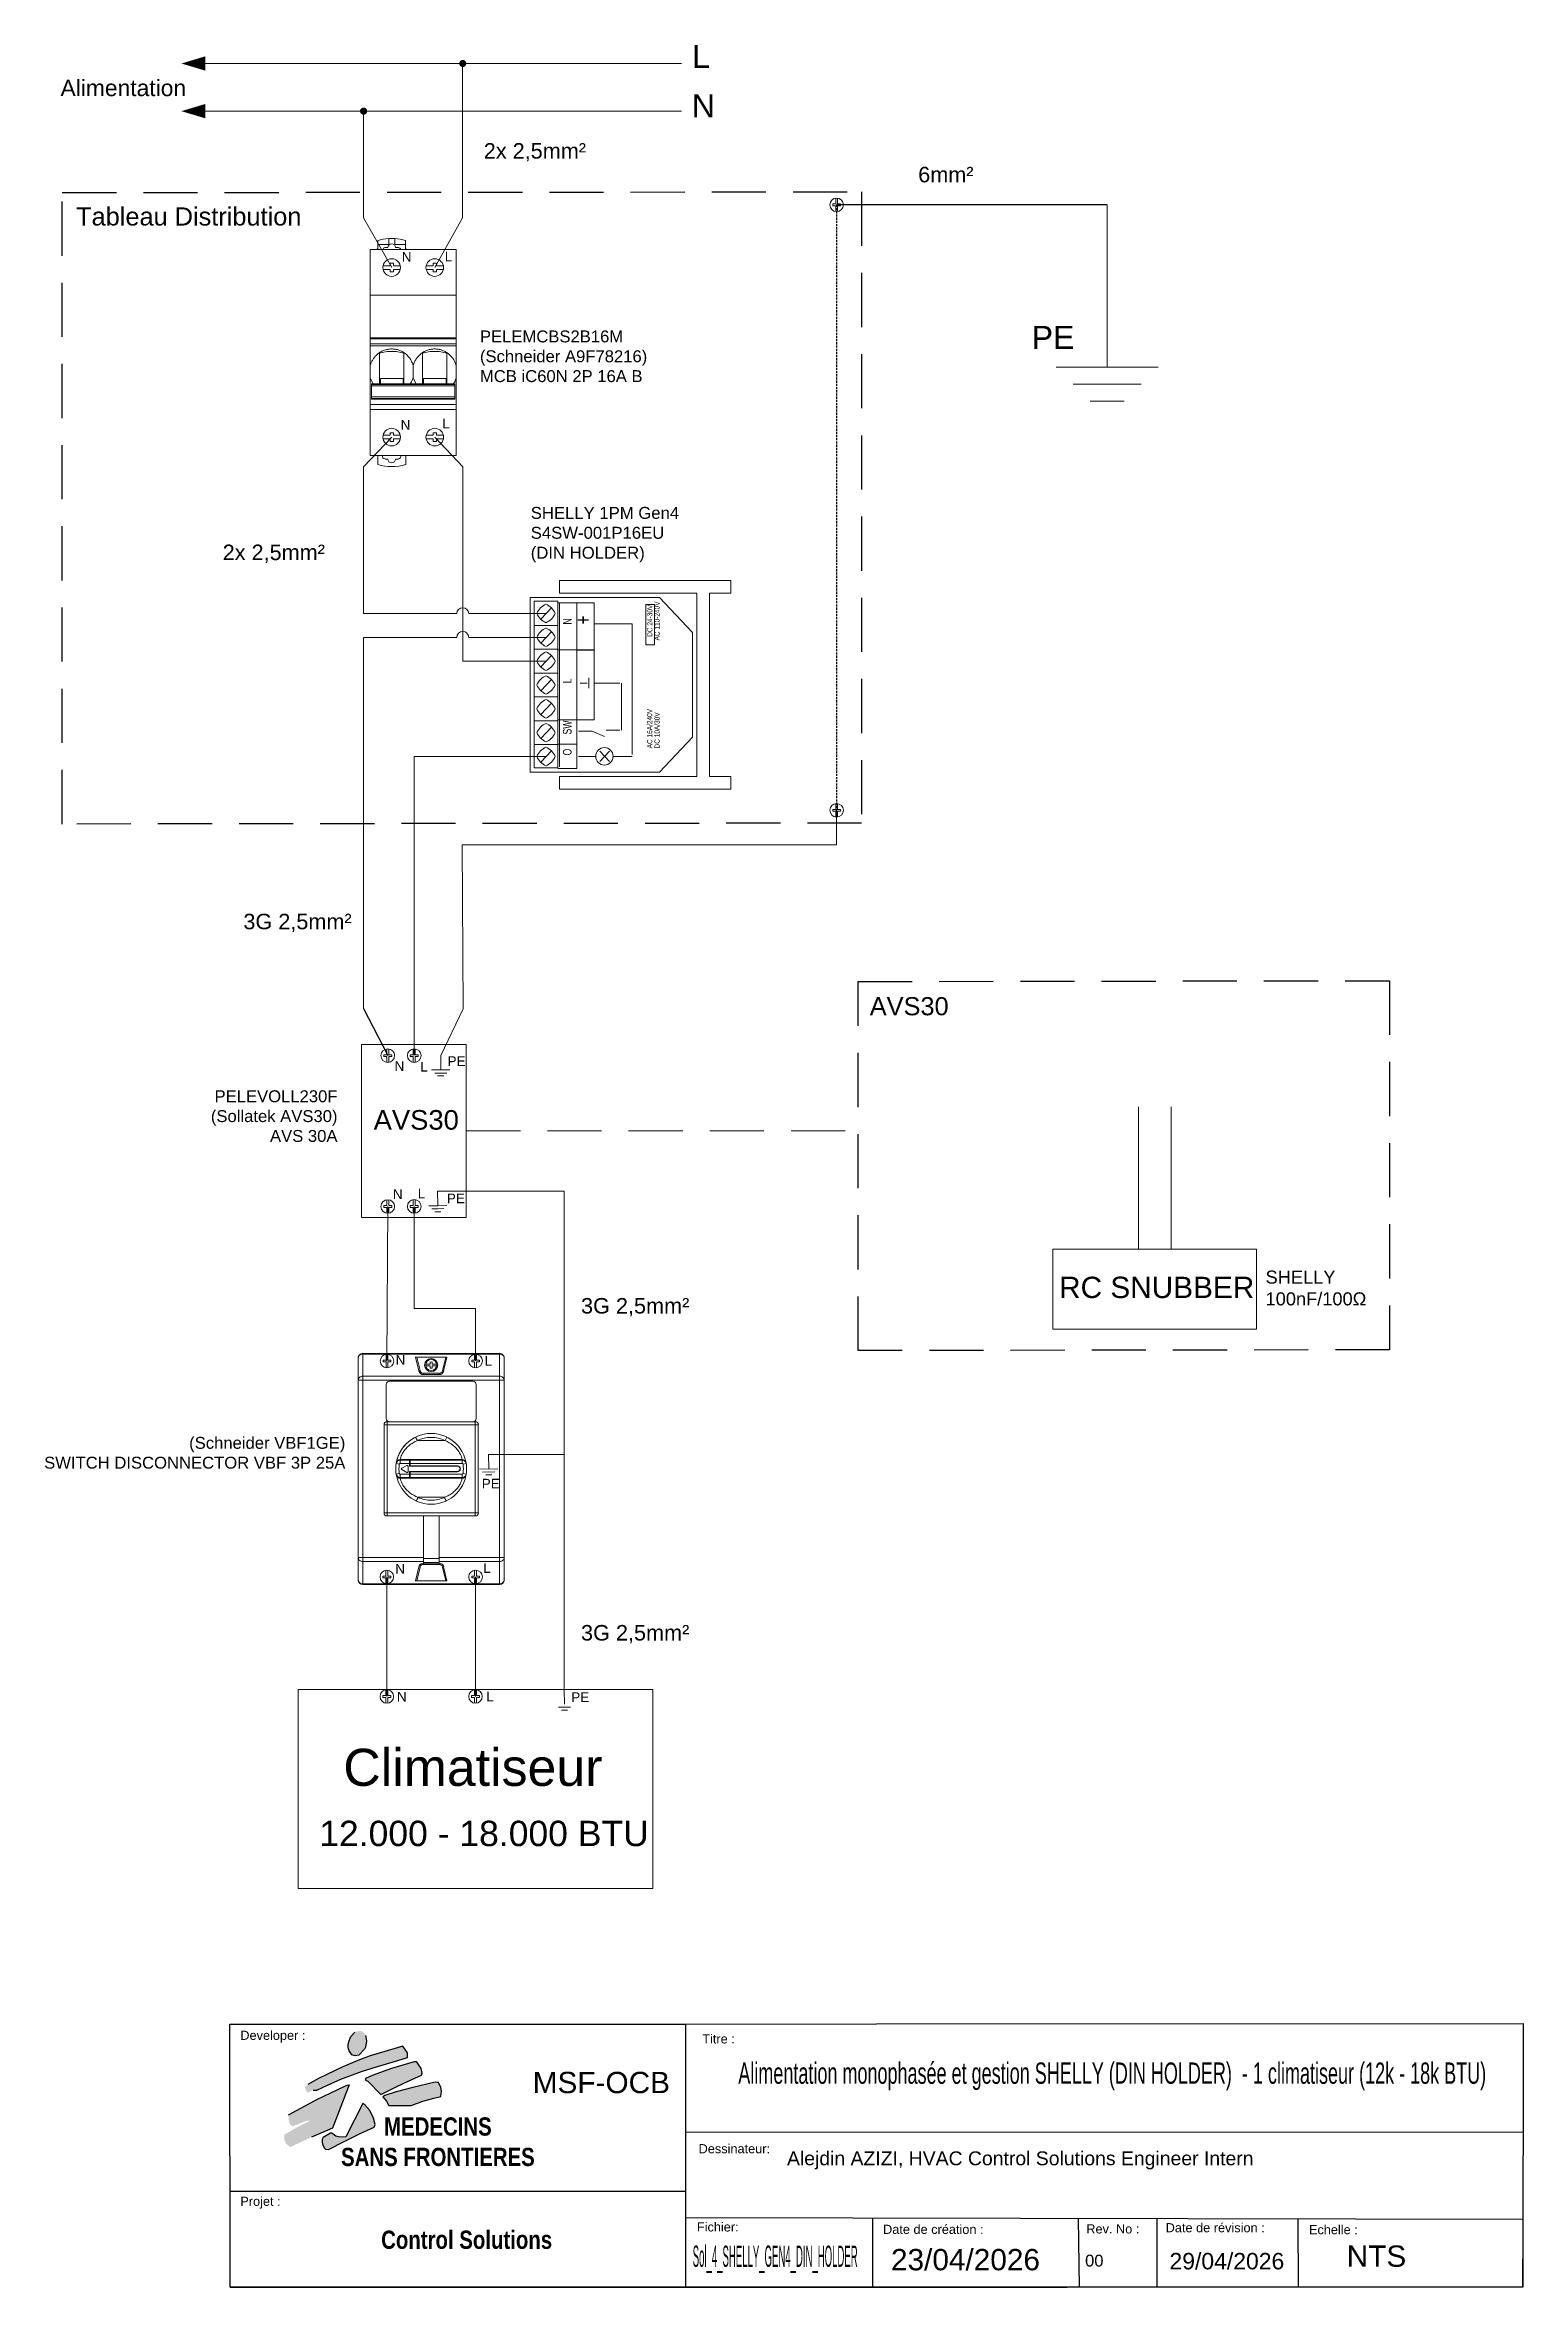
# Model space of a CAD drawing. Header units: millimetres. Extents: x 2540 to 2713, y 1454 to 1717.
import ezdxf
from ezdxf.enums import TextEntityAlignment as Align

# ---------------------------------------------------------------- set-up
doc = ezdxf.new("R2010")
doc.units = ezdxf.units.MM
doc.linetypes.add('DASHED2', pattern=[0.375, 0.25, -0.125])
doc.linetypes.add('HIDDEN', pattern=[9.525, 6.35, -3.175])
for name, color, linetype, lineweight in [('01_Puissance', 250, 'Continuous', 20), ('03_Symbole', 250, 'Continuous', 15), ('_PROPRIETE_INTELLECTUELLE_AZIZI', 7, 'Continuous', 5), ('Layer1', 253, 'DASHED2', 18), ('trait fin', 253, 'HIDDEN', 18)]:
    doc.layers.add(name, color=color, linetype=linetype, lineweight=lineweight)
doc.layers.add('04_Texte', color=7, linetype='Continuous')
doc.styles.get("Standard").update_dxf_attribs({"font": 'arial.ttf'})
doc.styles.add('TITLE', font='arial.ttf', dxfattribs={"width": 0.8})

msp = doc.modelspace()

# ---------------------------------------------------------------- texts
at = {"layer": '03_Symbole', "color": 0, "width": 0.72}
for s, height, p in [('N', 1.01, (2601.3, 1648.76)), ('+', 1.82, (2603.53, 1648.76)), ('DC 24-30V', 0.607, (2610.78, 1647.32)), ('AC 110-240V', 0.6074, (2611.63, 1646.89)), ('L', 1.01, (2601.29, 1641.87)), ('SW', 1.012, (2601.3, 1635.86)), ('AC 16A/240V', 0.6074, (2610.76, 1634.24)), ('DC 10A/30V', 0.607, (2611.63, 1634.22)), ('O', 1.01, (2601.3, 1633.4))]:
    msp.add_text(s, height=height, rotation=90, dxfattribs=at).set_placement(p)
at = {"layer": '04_Texte', "attachment_point": 1}
for s, width, gutter_width, heights, insert, char_height in [('L', 10.8148, 13.52, [0], (2615.44, 1716.77), 2.7), ('Alimentation', 5.612, 9.58, [0], (2541.35, 1712.67), 1.9165), ('N', 10.8148, 13.52, [0], (2615.41, 1710.98), 2.7), ('N', 1.1335, 5.67, [0], (2581.38, 1692.45), 1.13), ('L', 1.1335, 5.67, [0], (2586.42, 1692.49), 1.13), ('PE', 10.8148, 13.52, [0], (2655.26, 1683.8), 2.704), ('PELEMCBS2B16M\\P(Schneider A9F78216)\\PMCB iC60N 2P 16A B', 34.2632, 6.98, [8.56], (2590.55, 1683.26), 1.3965), ('N', 1.1335, 5.67, [0], (2581.25, 1672.74), 1.13), ('L', 1.1335, 5.67, [0], (2586.13, 1672.9), 1.13), ('SHELLY 1PM Gen4 S4SW-001P16EU\\P(DIN HOLDER)', 17.494, 7.01, [0], (2596.51, 1662.56), 1.4011), ('N', 1.1335, 5.67, [0], (2580.54, 1597.53), 1.13), ('L', 1.1335, 5.67, [0], (2583.56, 1597.45), 1.13), ('PE', 1.1335, 5.67, [0], (2586.75, 1598.11), 1.133), ('\\pxqr;PELEVOLL230F\\P(Sollatek AVS30)\\PAVS 30A', 17.33, 6.98, [0], (2556.51, 1594.12), 1.3965), ('AVS30', 10.8576, 11.5, [0], (2578.08, 1591.8), 2.299), ('N', 1.1335, 5.67, [0], (2580.34, 1582.49), 1.13), ('L', 1.1335, 5.67, [0], (2583.26, 1582.58), 1.13), ('PE', 1.1335, 5.67, [0], (2586.67, 1582.01), 1.133), ('RC SNUBBER', 28.0861, 12.5, [0], (2658.49, 1572.25), 2.5), ('SHELLY\\P100nF/100Ω', 13.9132, 7.65, [0], (2682.71, 1572.97), 1.53), ('N', 1.1335, 5.67, [0], (2580.66, 1563.05), 1.13), ('L', 1.1335, 5.67, [0], (2591.11, 1562.95), 1.13), ('\\pxqr;(Schneider VBF1GE)\\PSWITCH DISCONNECTOR VBF 3P 25A', 36.1815, 6.98, [8.61], (2538.58, 1553.46), 1.3965), ('PE', 1.1335, 5.67, [0], (2590.76, 1548.54), 1.133), ('N', 1.1335, 5.67, [0], (2580.62, 1538.54), 1.13), ('L', 1.1335, 5.67, [0], (2590.95, 1538.64), 1.13), ('N', 1.1335, 5.67, [0], (2580.81, 1523.54), 1.13), ('L', 1.1335, 5.67, [0], (2591.3, 1523.57), 1.13), ('PE', 1.1335, 5.67, [0], (2601.26, 1523.49), 1.133), ('Climatiseur', 38.2093, 21.76, [0], (2574.52, 1516.87), 4.3515), ('12.000 - 18.000 BTU', 40.4111, 14.91, [0], (2571.7, 1508.43), 2.9811)]:
    msp.add_mtext_dynamic_manual_height_columns(s, width=width, gutter_width=gutter_width, heights=heights, dxfattribs=dict(at, insert=insert, char_height=char_height))
at = {"layer": '04_Texte', "lineweight": -3, "attachment_point": 1}
for s, width, gutter_width, insert, char_height in [('2x 2,5mm²', 14.5847, 9.09, (2591, 1705.24), 1.818), ('6mm²', 14.5847, 9.09, (2641.96, 1702.46), 1.818), ('Tableau Distribution', 26.434, 10.64, (2543.18, 1697.7), 2.1272), ('2x 2,5mm²', 14.5847, 9.09, (2560.37, 1658.14), 1.818), ('3G 2,5mm²', 15.3962, 9.09, (2562.8, 1614.83), 1.818), ('AVS30', 26.434, 10.64, (2636.28, 1605.05), 2.127), ('3G 2,5mm²', 14.5847, 9.09, (2602.41, 1569.75), 1.818), ('3G 2,5mm²', 14.5847, 9.09, (2602.41, 1531.39), 1.818)]:
    msp.add_mtext_dynamic_manual_height_columns(s, width=width, gutter_width=gutter_width, heights=[0], dxfattribs=dict(at, insert=insert, char_height=char_height))

# ---------------------------------------------------------------- blocks, each defined once
blk = doc.blocks.new('CARTOUCHE_AZIZI')
at = {"layer": '04_Texte', "linetype": 'Continuous'}
h = blk.add_hatch(color=256, dxfattribs=at)
h.paths.add_polyline_path([(-135.64, 28.9), (-135.78, 29.52), (-135.86, 29.69), (-136.11, 29.98), (-136.37, 30.06), (-136.77, 29.99), (-137.01, 29.9), (-137.47, 29.42), (-137.58, 29.21), (-137.68, 28.9), (-137.81, 28.51), (-137.79, 28.09), (-137.69, 27.72), (-137.36, 27.24), (-136.97, 27.13), (-136.55, 27.23), (-135.88, 27.93), (-135.75, 28.16)])
h.paths.add_polyline_path([(-135.2, 27.13), (-136.46, 26.65), (-138.43, 25.85), (-141.29, 24.49), (-142.52, 23.77), (-142.89, 23.46), (-142.59, 22.8), (-141.91, 23.13), (-141.46, 23.12), (-140.22, 23.71), (-138.66, 24.4), (-136.22, 25.3), (-134.37, 25.88), (-131.99, 26.58), (-130.84, 26.93), (-130.82, 27.49), (-131.4, 28.26)])
h.paths.add_polyline_path([(-137.67, 23.73), (-137.91, 23.69), (-138.2, 23.58), (-141.48, 22), (-144.78, 20.21), (-144.79, 19.63), (-144.6, 19.07), (-144.3, 18.88), (-142.73, 19.5), (-142.31, 19.57), (-142.46, 19.41), (-143.75, 18.78), (-145.3, 17.88), (-145.3, 17.38), (-145.12, 16.89), (-144.62, 16.42), (-142.11, 17.6), (-139.63, 18.65)])
h.paths.add_polyline_path([(-134.76, 18.76), (-134.65, 19.1), (-134.83, 19.83), (-135.26, 20.72), (-135.86, 21.39), (-136.08, 21.55), (-138.07, 17.64), (-138.78, 17.59), (-139.25, 17.72), (-139.7, 18.07), (-139.86, 18.07), (-140.73, 17.57), (-140.83, 17.31), (-140.83, 16.99), (-140.78, 16.7), (-140.63, 16.33), (-140.44, 16.18), (-140.1, 16.15), (-138.28, 17.07), (-136.39, 18.02)])
h.paths.add_polyline_path([(-134.97, 24.83), (-135.76, 24.49), (-135.78, 24.28), (-135.51, 24.16), (-133.95, 22.59), (-132.01, 23.59), (-130.75, 24.18), (-129.2, 24.87), (-129.12, 25.09), (-129.25, 25.66), (-129.7, 26.35), (-129.81, 26.44), (-130.05, 26.45), (-132.72, 25.64)])
h.paths.add_polyline_path([(-132.18, 22.92), (-133.5, 22.49), (-133.73, 22.31), (-133.29, 21.83), (-133.03, 21.31), (-130.39, 21.31), (-129.04, 21.82), (-127.76, 22.18), (-126.94, 22.37), (-126.86, 22.99), (-126.94, 23.41), (-127.22, 24.01), (-127.58, 24.03), (-130.23, 23.44)])
at = {"layer": '04_Texte'}
for p, q in [((-151.65, 30.85), (-98.23, 30.85)), ((-151.65, 11.27), (-98.23, 11.27)), ((-151.65, 0), (-98.23, 0)), ((-98.23, 0), (-53.45, 0))]:
    blk.add_line(p, q, dxfattribs=at)
at = {"layer": '04_Texte', "linetype": 'Continuous'}
for p, q in [((-137.68, 28.9), (-137.58, 29.21)), ((-137.58, 29.21), (-137.47, 29.42)), ((-137.47, 29.42), (-137.01, 29.9)), ((-135.78, 29.52), (-135.64, 28.9)), ((-136.46, 26.65), (-138.43, 25.85)), ((-137.81, 28.51), (-137.68, 28.9)), ((-137.79, 28.09), (-137.81, 28.51)), ((-137.69, 27.72), (-137.79, 28.09)), ((-137.36, 27.24), (-137.69, 27.72)), ((-136.97, 27.13), (-137.36, 27.24)), ((-136.55, 27.23), (-136.97, 27.13)), ((-135.88, 27.93), (-136.55, 27.23)), ((-135.2, 27.13), (-136.46, 26.65)), ((-135.75, 28.16), (-135.88, 27.93)), ((-135.64, 28.9), (-135.75, 28.16)), ((-131.4, 28.26), (-135.2, 27.13)), ((-134.37, 25.88), (-131.99, 26.58)), ((-130.05, 26.45), (-132.72, 25.64)), ((-131.99, 26.58), (-130.84, 26.93)), ((-130.82, 27.49), (-131.4, 28.26)), ((-130.84, 26.93), (-130.82, 27.49)), ((-129.81, 26.44), (-130.05, 26.45)), ((-129.7, 26.35), (-129.81, 26.44)), ((-129.25, 25.66), (-129.7, 26.35)), ((-141.29, 24.49), (-142.52, 23.77)), ((-141.46, 23.12), (-140.22, 23.71)), ((-138.43, 25.85), (-141.29, 24.49)), ((-140.22, 23.71), (-138.66, 24.4)), ((-137.67, 23.73), (-139.63, 18.65)), ((-138.66, 24.4), (-136.22, 25.3)), ((-138.2, 23.58), (-137.91, 23.69)), ((-137.91, 23.69), (-137.67, 23.73)), ((-136.22, 25.3), (-134.37, 25.88)), ((-135.76, 24.49), (-135.78, 24.28)), ((-135.78, 24.28), (-135.51, 24.16)), ((-134.97, 24.83), (-135.76, 24.49)), ((-135.51, 24.16), (-133.95, 22.59)), ((-132.72, 25.64), (-134.97, 24.83)), ((-132.01, 23.59), (-130.75, 24.18)), ((-130.75, 24.18), (-129.2, 24.87)), ((-127.58, 24.03), (-130.23, 23.44)), ((-129.12, 25.09), (-129.25, 25.66)), ((-129.2, 24.87), (-129.12, 25.09)), ((-127.22, 24.01), (-127.58, 24.03)), ((-126.94, 23.41), (-127.22, 24.01)), ((-144.78, 20.21), (-141.48, 22)), ((-141.91, 23.13), (-141.46, 23.12)), ((-141.48, 22), (-138.2, 23.58)), ((-136.08, 21.55), (-138.07, 17.64)), ((-135.86, 21.39), (-136.08, 21.55)), ((-135.26, 20.72), (-135.86, 21.39)), ((-133.95, 22.59), (-132.01, 23.59)), ((-133.5, 22.49), (-133.73, 22.31)), ((-133.73, 22.31), (-133.29, 21.83)), ((-132.18, 22.92), (-133.5, 22.49)), ((-133.29, 21.83), (-133.03, 21.31)), ((-133.03, 21.31), (-130.39, 21.31)), ((-130.23, 23.44), (-132.18, 22.92)), ((-130.39, 21.31), (-129.04, 21.82)), ((-129.04, 21.82), (-127.76, 22.18)), ((-127.76, 22.18), (-126.94, 22.37)), ((-126.86, 22.99), (-126.94, 23.41)), ((-126.94, 22.37), (-126.86, 22.99)), ((-139.63, 18.65), (-142.11, 17.6)), ((-136.39, 18.02), (-134.76, 18.76)), ((-134.83, 19.83), (-135.26, 20.72)), ((-134.65, 19.1), (-134.83, 19.83)), ((-134.76, 18.76), (-134.65, 19.1)), ((-140.73, 17.57), (-140.83, 17.31)), ((-140.83, 17.31), (-140.83, 16.99)), ((-140.83, 16.99), (-140.78, 16.7)), ((-140.78, 16.7), (-140.63, 16.33)), ((-139.86, 18.07), (-140.73, 17.57)), ((-140.63, 16.33), (-140.44, 16.18)), ((-140.44, 16.18), (-140.1, 16.15)), ((-140.1, 16.15), (-138.28, 17.07)), ((-139.7, 18.07), (-139.86, 18.07)), ((-139.25, 17.72), (-139.7, 18.07)), ((-138.78, 17.59), (-139.25, 17.72)), ((-138.07, 17.64), (-138.78, 17.59)), ((-138.28, 17.07), (-136.39, 18.02))]:
    blk.add_line(p, q, dxfattribs=at)
at = {"layer": '04_Texte', "lineweight": -3}
for p, q in [((-98.23, 30.85), (-98.23, 0)), ((-98.23, 18.17), (-0.02, 18.24)), ((-98.23, 8.17), (-0.01, 7.96)), ((-76.3, 8.12), (-76.3, 0)), ((-52.18, 8.07), (-52.06, 0)), ((-42.92, 8.05), (-42.92, 0)), ((-26.4, 8.02), (-26.35, 0))]:
    blk.add_line(p, q, dxfattribs=at)
at = {"layer": '04_Texte'}
blk.add_lwpolyline([(-151.68, 30.85), (0.03, 30.92), (0, 0), (-151.65, 0)], close=True, dxfattribs=at)
at = {"layer": '04_Texte', "style": 'TITLE'}
for s, p in [('Developer :', (-150.45, 29.01)), ('Titre : ', (-96.26, 28.59)), ('Dessinateur: ', (-96.69, 15.71)), ('Projet :', (-150.45, 9.54)), ('Fichier: ', (-96.89, 6.53)), ('Date de création :', (-75.05, 6.25)), ('Rev. No :', (-51.21, 6.3)), ('Date de révision :', (-41.9, 6.44)), ('Echelle : ', (-25.09, 6.21))]:
    blk.add_text(s, height=1.069, dxfattribs=at).set_placement(p)
at = {"layer": '04_Texte', "width": 0.321578}
blk.add_text('Sol_4_SHELLY_GEN4_DIN_HOLDER', height=2.5, dxfattribs=at).set_placement((-97.38, 2.38), (-78.03, 2.38), align=Align.FIT)
at = {"layer": '04_Texte', "lineweight": -3, "attachment_point": 1}
for s, width, gutter_width, insert, char_height in [('MSF-OCB', 13.1966, 12.5, (-116.15, 25.26), 2.5), ('Alejdin AZIZI, HVAC Control Solutions Engineer Intern', 58.1415, 8.14, (-86.32, 15.93), 1.6279), ('NTS', 14.2549, 12.5, (-20.66, 4.89), 2.5)]:
    blk.add_mtext_dynamic_manual_height_columns(s, width=width, gutter_width=gutter_width, heights=[0], dxfattribs=dict(at, insert=insert, char_height=char_height))
at = {"layer": '04_Texte', "char_height": 2.1397, "width": 54.778, "attachment_point": 5, "style": 'TITLE'}
for s, insert in [('{\\fArial|b1|i0|c0|p39;MEDECINS\\PSANS FRONTIERES}', (-127.27, 17.05)), ('{\\fArial|b1|i0|c0|p39;Control Solutions}', (-123.9, 5.55))]:
    blk.add_mtext(s, dxfattribs=dict(at, insert=insert))
at = {"layer": '04_Texte', "insert": (-74.12, 4.48), "char_height": 2.5, "attachment_point": 1}
blk.add_mtext_dynamic_manual_height_columns('23/04/2026', width=5.8436, gutter_width=12.5, heights=[0], dxfattribs=at)
at = {"layer": '04_Texte'}
for tag, p, height in [('REV_NO', (-51.35, 2.42), 1.39), ('DATE_REV', (-41.45, 2.09), 1.93)]:
    blk.add_attdef(tag, p, '', height=height, dxfattribs=at)
at = {"layer": '_PROPRIETE_INTELLECTUELLE_AZIZI', "insert": (-151.68, 30.87), "char_height": 0.0144, "attachment_point": 1}
blk.add_mtext_dynamic_manual_height_columns('ORIG_DWG_AUTH:_AZIZI_Alejdin_2026', width=0.3855, gutter_width=0.0719, heights=[0], dxfattribs=at)

# ---------------------------------------------------------------- linework, layer by layer
at = {"layer": '01_Puissance'}
for p, q in [((2558.33, 1714.58), (2558.33, 1714.58)), ((2558.33, 1714.58), (2614.19, 1714.58)), ((2588.52, 1699.24), (2588.51, 1714.58)), ((2558.33, 1708.99), (2614.19, 1708.99)), ((2576.9, 1708.99), (2576.89, 1699.13)), ((2576.89, 1699.13), (2576.89, 1696.48)), ((2588.52, 1699.24), (2588.52, 1696.48)), ((2664.13, 1698), (2664.13, 1678.97)), ((2576.89, 1696.48), (2580.2, 1690.64)), ((2588.52, 1696.48), (2585.25, 1690.64)), ((2664.13, 1678.97), (2658.13, 1678.97)), ((2658.13, 1678.97), (2670.13, 1678.97)), ((2664.13, 1676.97), (2660.13, 1676.97)), ((2660.13, 1676.97), (2668.13, 1676.97)), ((2664.13, 1674.97), (2662.13, 1674.97)), ((2662.13, 1674.97), (2666.13, 1674.97)), ((2576.89, 1667.26), (2580.2, 1670.75)), ((2588.53, 1667.26), (2585.25, 1670.75)), ((2576.89, 1663.95), (2576.89, 1667.26)), ((2588.53, 1664.06), (2588.53, 1667.26)), ((2576.89, 1663.95), (2576.89, 1650.04)), ((2588.53, 1664.06), (2588.53, 1644.45)), ((2576.89, 1650.04), (2587.83, 1650.04)), ((2589.23, 1650.04), (2598.32, 1650.04)), ((2576.89, 1647.25), (2587.83, 1647.25)), ((2576.89, 1647.25), (2576.89, 1603.72)), ((2589.23, 1647.25), (2598.32, 1647.25)), ((2582.84, 1633.27), (2582.84, 1603.66)), ((2598.32, 1633.27), (2582.84, 1633.27)), ((2632.39, 1626.97), (2632.39, 1622.9)), ((2588.46, 1622.9), (2588.57, 1603.66)), ((2632.39, 1622.9), (2588.46, 1622.9)), ((2582.84, 1598.19), (2582.84, 1603.66)), ((2588.57, 1603.66), (2585.95, 1598.2)), ((2588.94, 1599.5), (2588.94, 1599.39)), ((2585.95, 1598.2), (2585.95, 1596.51)), ((2585.95, 1596.51), (2584.88, 1596.51)), ((2584.88, 1596.51), (2587.02, 1596.51)), ((2585.95, 1596.15), (2585.24, 1596.15)), ((2585.24, 1596.15), (2586.66, 1596.15)), ((2585.95, 1595.8), (2585.59, 1595.8)), ((2585.59, 1595.8), (2586.3, 1595.8)), ((2667.79, 1592.19), (2667.79, 1575.49)), ((2671.62, 1592.19), (2671.62, 1575.49)), ((2585.59, 1582.27), (2585.61, 1580.58)), ((2600.44, 1582.27), (2585.59, 1582.27)), ((2600.44, 1551.4), (2600.44, 1582.27)), ((2579.74, 1580.49), (2579.64, 1562.36)), ((2582.84, 1580.5), (2582.84, 1568.54)), ((2584.55, 1580.57), (2586.68, 1580.6)), ((2585.61, 1580.58), (2584.55, 1580.57)), ((2584.91, 1580.22), (2586.33, 1580.24)), ((2585.62, 1580.23), (2584.91, 1580.22)), ((2585.27, 1579.87), (2585.98, 1579.88)), ((2585.63, 1579.87), (2585.27, 1579.87)), ((2588.94, 1579.19), (2588.94, 1579.19)), ((2582.84, 1568.54), (2590.04, 1568.54)), ((2590.04, 1568.54), (2590.04, 1562.37)), ((2590.51, 1549.69), (2592.65, 1549.73)), ((2591.58, 1549.71), (2590.51, 1549.69)), ((2591.55, 1551.4), (2591.58, 1549.71)), ((2591.55, 1551.4), (2600.44, 1551.4)), ((2600.44, 1523.81), (2600.44, 1551.4)), ((2590.87, 1549.34), (2592.3, 1549.37)), ((2591.59, 1549.35), (2590.87, 1549.34)), ((2591.59, 1549), (2591.24, 1548.99)), ((2591.24, 1548.99), (2591.95, 1549)), ((2579.63, 1537.03), (2579.63, 1523.01)), ((2590.04, 1537.03), (2590.03, 1523.01)), ((2600.44, 1523.81), (2600.47, 1522.11)), ((2599.77, 1521.75), (2601.19, 1521.77)), ((2600.48, 1521.76), (2599.77, 1521.75)), ((2600.13, 1521.4), (2600.84, 1521.41)), ((2600.48, 1521.4), (2600.13, 1521.4))]:
    msp.add_line(p, q, dxfattribs=at)
at = {"layer": '01_Puissance', "lineweight": -3}
for p, q in [((2664.13, 1698), (2632.39, 1698)), ((2576.89, 1603.72), (2579.73, 1598.2))]:
    msp.add_line(p, q, dxfattribs=at)
at = {"layer": '01_Puissance'}
for points in [[(2558.33, 1714.58, 1.68, 0, 0), (2555.53, 1714.58, 0, 0, 0)], [(2558.33, 1708.99, 1.68, 0, 0), (2555.53, 1708.99, 0, 0, 0)]]:
    msp.add_lwpolyline(points, format="xyseb", dxfattribs=at)
at = {"layer": '01_Puissance', "const_width": 0.419}
for points in [[(2588.33, 1714.58, 1), (2588.74, 1714.58, 1)], [(2576.69, 1708.99, 1), (2577.11, 1708.99, 1)]]:
    msp.add_lwpolyline(points, format="xyb", close=True, dxfattribs=at)
at = {"layer": '01_Puissance'}
for centre in [(2588.53, 1650.04), (2588.53, 1647.25)]:
    msp.add_arc(centre, 0.698, 0, 180, dxfattribs=at)
at = {"layer": '03_Symbole', "color": 7, "linetype": 'Continuous'}
for p, q in [((2631.93, 1698.11), (2631.93, 1697.9)), ((2632.28, 1698.11), (2631.93, 1698.11)), ((2631.93, 1697.9), (2632.28, 1697.9)), ((2632.28, 1698.11), (2632.28, 1698.79)), ((2632.28, 1697.9), (2632.28, 1697.21)), ((2632.49, 1698.11), (2632.49, 1698.79)), ((2632.85, 1698.11), (2632.49, 1698.11)), ((2632.49, 1697.9), (2632.49, 1697.21)), ((2632.49, 1697.9), (2632.85, 1697.9)), ((2632.85, 1697.9), (2632.85, 1698.11)), ((2577.68, 1668.61), (2577.68, 1692.77)), ((2587.77, 1692.77), (2577.68, 1692.77)), ((2578.58, 1693.34), (2578.58, 1693.81)), ((2578.58, 1692.93), (2578.58, 1693.34)), ((2579.85, 1693.34), (2578.58, 1693.34)), ((2579.76, 1692.99), (2579.42, 1692.99)), ((2579.85, 1694.04), (2579.85, 1693.34)), ((2580.56, 1693.34), (2580.56, 1694.04)), ((2581.83, 1693.34), (2580.56, 1693.34)), ((2580.99, 1692.99), (2580.64, 1692.99)), ((2581.83, 1693.81), (2581.83, 1693.34)), ((2581.83, 1693.34), (2581.83, 1692.93)), ((2587.77, 1668.61), (2587.77, 1692.77)), ((2580, 1690.85), (2579.2, 1690.85)), ((2580, 1690.43), (2579.2, 1690.43)), ((2580, 1690.85), (2580, 1691.14)), ((2580, 1691.14), (2580.4, 1691.14)), ((2580, 1690.14), (2580, 1690.43)), ((2580.4, 1690.14), (2580, 1690.14)), ((2580.4, 1691.14), (2580.4, 1690.85)), ((2580.4, 1690.85), (2581.21, 1690.85)), ((2580.4, 1690.43), (2580.4, 1690.14)), ((2580.4, 1690.43), (2581.21, 1690.43)), ((2585.05, 1690.85), (2584.24, 1690.85)), ((2585.05, 1690.43), (2584.24, 1690.43)), ((2585.05, 1690.85), (2585.05, 1691.14)), ((2585.05, 1691.14), (2585.45, 1691.14)), ((2585.05, 1690.14), (2585.05, 1690.43)), ((2585.45, 1690.14), (2585.05, 1690.14)), ((2585.45, 1691.14), (2585.45, 1690.85)), ((2585.45, 1690.85), (2586.25, 1690.85)), ((2585.45, 1690.43), (2585.45, 1690.14)), ((2585.45, 1690.43), (2586.25, 1690.43)), ((2587.77, 1687.39), (2577.68, 1687.39)), ((2587.77, 1682.4), (2577.68, 1682.4)), ((2577.68, 1682.29), (2587.77, 1682.29)), ((2577.68, 1681.69), (2587.77, 1681.69)), ((2587.77, 1681.46), (2577.68, 1681.46)), ((2578.78, 1677.01), (2578.78, 1680.59)), ((2581.63, 1677.01), (2581.63, 1680.59)), ((2582.72, 1677.72), (2582.72, 1679.15)), ((2583.82, 1677.01), (2583.82, 1680.59)), ((2586.67, 1677.01), (2586.67, 1680.59)), ((2577.84, 1675.22), (2577.84, 1677.01)), ((2577.84, 1677.01), (2587.61, 1677.01)), ((2587.61, 1676.94), (2577.84, 1676.94)), ((2587.61, 1676.77), (2577.84, 1676.77)), ((2578.88, 1677.01), (2578.88, 1677.64)), ((2578.88, 1677.64), (2581.53, 1677.64)), ((2581.53, 1677.64), (2581.53, 1677.01)), ((2583.92, 1677.64), (2586.57, 1677.64)), ((2583.92, 1677.01), (2583.92, 1677.64)), ((2586.57, 1677.64), (2586.57, 1677.01)), ((2587.61, 1677.01), (2587.61, 1675.22)), ((2577.68, 1674.57), (2587.77, 1674.57)), ((2587.77, 1673.99), (2577.68, 1673.99)), ((2587.61, 1675.46), (2577.84, 1675.46)), ((2577.84, 1675.28), (2587.61, 1675.28)), ((2577.84, 1675.22), (2587.61, 1675.22)), ((2580, 1670.96), (2579.2, 1670.96)), ((2580, 1670.53), (2579.2, 1670.53)), ((2580, 1671.25), (2580.4, 1671.25)), ((2580, 1670.96), (2580, 1671.25)), ((2580, 1670.25), (2580, 1670.53)), ((2580.4, 1671.25), (2580.4, 1670.96)), ((2580.4, 1670.96), (2581.21, 1670.96)), ((2580.4, 1670.53), (2581.21, 1670.53)), ((2580.4, 1670.53), (2580.4, 1670.25)), ((2585.05, 1670.96), (2584.24, 1670.96)), ((2585.05, 1670.53), (2584.24, 1670.53)), ((2585.05, 1671.25), (2585.45, 1671.25)), ((2585.05, 1670.96), (2585.05, 1671.25)), ((2585.05, 1670.25), (2585.05, 1670.53)), ((2585.45, 1671.25), (2585.45, 1670.96)), ((2585.45, 1670.96), (2586.25, 1670.96)), ((2585.45, 1670.53), (2586.25, 1670.53)), ((2585.45, 1670.53), (2585.45, 1670.25)), ((2577.68, 1668.61), (2587.77, 1668.61)), ((2578.56, 1668.61), (2578.56, 1667.52)), ((2579.75, 1668.18), (2579.42, 1668.18)), ((2580.4, 1670.25), (2580, 1670.25)), ((2580.99, 1668.18), (2580.66, 1668.18)), ((2581.84, 1667.52), (2581.84, 1668.61)), ((2585.45, 1670.25), (2585.05, 1670.25)), ((2631.93, 1627.08), (2631.93, 1626.86)), ((2632.28, 1627.08), (2631.93, 1627.08)), ((2631.93, 1626.86), (2632.28, 1626.86)), ((2632.28, 1627.08), (2632.28, 1627.76)), ((2632.28, 1626.86), (2632.28, 1626.18)), ((2632.49, 1627.08), (2632.49, 1627.76)), ((2632.85, 1627.08), (2632.49, 1627.08)), ((2632.49, 1626.86), (2632.49, 1626.18)), ((2632.49, 1626.86), (2632.85, 1626.86)), ((2632.85, 1626.86), (2632.85, 1627.08)), ((2579.28, 1598.3), (2579.28, 1598.08)), ((2579.64, 1598.3), (2579.28, 1598.3)), ((2579.28, 1598.08), (2579.64, 1598.08)), ((2579.64, 1598.3), (2579.64, 1598.98)), ((2579.64, 1598.08), (2579.64, 1597.4)), ((2579.85, 1598.3), (2579.85, 1598.98)), ((2580.2, 1598.3), (2579.85, 1598.3)), ((2579.85, 1598.08), (2579.85, 1597.4)), ((2579.85, 1598.08), (2580.2, 1598.08)), ((2580.2, 1598.08), (2580.2, 1598.3)), ((2582.38, 1598.09), (2582.38, 1598.3)), ((2582.38, 1598.3), (2582.73, 1598.3)), ((2582.73, 1598.09), (2582.38, 1598.09)), ((2582.73, 1598.3), (2582.73, 1598.98)), ((2582.73, 1598.09), (2582.73, 1597.4)), ((2582.95, 1598.3), (2582.95, 1598.98)), ((2582.95, 1598.3), (2583.3, 1598.3)), ((2582.95, 1598.09), (2582.95, 1597.4)), ((2583.3, 1598.09), (2582.95, 1598.09)), ((2583.3, 1598.3), (2583.3, 1598.09)), ((2579.64, 1580.6), (2579.64, 1581.28)), ((2579.85, 1580.6), (2579.85, 1581.28)), ((2582.73, 1580.6), (2582.73, 1581.29)), ((2582.95, 1580.6), (2582.95, 1581.29)), ((2579.28, 1580.6), (2579.28, 1580.38)), ((2579.64, 1580.6), (2579.28, 1580.6)), ((2579.28, 1580.38), (2579.64, 1580.38)), ((2579.64, 1580.38), (2579.64, 1579.7)), ((2580.2, 1580.6), (2579.85, 1580.6)), ((2579.85, 1580.38), (2579.85, 1579.7)), ((2579.85, 1580.38), (2580.2, 1580.38)), ((2580.2, 1580.38), (2580.2, 1580.6)), ((2582.38, 1580.39), (2582.38, 1580.6)), ((2582.38, 1580.6), (2582.73, 1580.6)), ((2582.73, 1580.39), (2582.38, 1580.39)), ((2582.73, 1580.39), (2582.73, 1579.71)), ((2582.95, 1580.6), (2583.3, 1580.6)), ((2582.95, 1580.39), (2582.95, 1579.71)), ((2583.3, 1580.39), (2582.95, 1580.39)), ((2583.3, 1580.6), (2583.3, 1580.39)), ((2579.54, 1562.47), (2579.54, 1563.15)), ((2579.75, 1562.47), (2579.75, 1563.15)), ((2589.93, 1562.47), (2589.93, 1563.16)), ((2590.15, 1562.47), (2590.15, 1563.16)), ((2579.18, 1562.25), (2579.18, 1562.47)), ((2579.18, 1562.47), (2579.54, 1562.47)), ((2579.54, 1562.25), (2579.18, 1562.25)), ((2579.54, 1562.25), (2579.54, 1561.57)), ((2579.75, 1562.47), (2580.1, 1562.47)), ((2579.75, 1562.25), (2579.75, 1561.57)), ((2580.1, 1562.25), (2579.75, 1562.25)), ((2580.1, 1562.47), (2580.1, 1562.25)), ((2589.58, 1562.26), (2589.58, 1562.47)), ((2589.58, 1562.47), (2589.93, 1562.47)), ((2589.93, 1562.26), (2589.58, 1562.26)), ((2589.93, 1562.26), (2589.93, 1561.57)), ((2590.15, 1562.47), (2590.5, 1562.47)), ((2590.15, 1562.26), (2590.15, 1561.57)), ((2590.5, 1562.26), (2590.15, 1562.26)), ((2590.5, 1562.47), (2590.5, 1562.26)), ((2579.17, 1536.93), (2579.17, 1537.14)), ((2579.17, 1537.14), (2579.52, 1537.14)), ((2579.52, 1536.93), (2579.17, 1536.93)), ((2579.52, 1537.14), (2579.52, 1537.82)), ((2579.52, 1536.93), (2579.52, 1536.24)), ((2579.74, 1537.14), (2579.74, 1537.82)), ((2579.74, 1537.14), (2580.09, 1537.14)), ((2579.74, 1536.93), (2579.74, 1536.24)), ((2580.09, 1536.93), (2579.74, 1536.93)), ((2580.09, 1537.14), (2580.09, 1536.93)), ((2589.58, 1536.93), (2589.58, 1537.14)), ((2589.58, 1537.14), (2589.93, 1537.14)), ((2589.93, 1536.93), (2589.58, 1536.93)), ((2589.93, 1537.14), (2589.93, 1537.82)), ((2589.93, 1536.93), (2589.93, 1536.24)), ((2590.15, 1537.14), (2590.15, 1537.82)), ((2590.15, 1537.14), (2590.5, 1537.14)), ((2590.15, 1536.93), (2590.15, 1536.24)), ((2590.5, 1536.93), (2590.15, 1536.93)), ((2590.5, 1537.14), (2590.5, 1536.93)), ((2579.17, 1523.12), (2579.17, 1522.9)), ((2579.52, 1523.12), (2579.17, 1523.12)), ((2579.52, 1523.12), (2579.52, 1523.8)), ((2579.73, 1523.12), (2579.73, 1523.8)), ((2580.09, 1523.12), (2579.73, 1523.12)), ((2580.09, 1522.9), (2580.09, 1523.12)), ((2589.57, 1522.9), (2589.57, 1523.12)), ((2589.57, 1523.12), (2589.93, 1523.12)), ((2589.93, 1523.12), (2589.93, 1523.8)), ((2590.14, 1523.12), (2590.14, 1523.8)), ((2590.14, 1523.12), (2590.49, 1523.12)), ((2590.49, 1523.12), (2590.49, 1522.9)), ((2579.17, 1522.9), (2579.52, 1522.9)), ((2579.52, 1522.9), (2579.52, 1522.22)), ((2579.73, 1522.9), (2579.73, 1522.22)), ((2579.73, 1522.9), (2580.09, 1522.9)), ((2589.93, 1522.9), (2589.57, 1522.9)), ((2589.93, 1522.9), (2589.93, 1522.22)), ((2590.14, 1522.9), (2590.14, 1522.22)), ((2590.49, 1522.9), (2590.14, 1522.9))]:
    msp.add_line(p, q, dxfattribs=at)
at = {"layer": '03_Symbole'}
for p, q in [((2599.89, 1652.43), (2599.89, 1653.93)), ((2599.89, 1653.93), (2615.98, 1653.93)), ((2599.89, 1652.43), (2615.48, 1652.43)), ((2615.98, 1652.43), (2599.89, 1652.43)), ((2615.98, 1652.43), (2599.89, 1652.43)), ((2615.48, 1652.43), (2615.98, 1652.43)), ((2615.98, 1653.93), (2617.48, 1653.93)), ((2615.98, 1652.43), (2615.98, 1631.45)), ((2615.98, 1630.95), (2615.98, 1652.43)), ((2615.98, 1652.43), (2615.98, 1630.95)), ((2617.48, 1653.93), (2618.98, 1653.93)), ((2617.48, 1652.43), (2617.48, 1630.95)), ((2619.98, 1652.43), (2617.48, 1652.43)), ((2618.98, 1653.93), (2619.98, 1653.93)), ((2619.98, 1653.93), (2619.98, 1652.43)), ((2598.32, 1644.45), (2588.53, 1644.45)), ((2615.98, 1631.45), (2615.98, 1631.45)), ((2615.98, 1631.45), (2615.98, 1630.95)), ((2615.98, 1630.95), (2599.89, 1630.95)), ((2599.89, 1629.45), (2599.89, 1630.95)), ((2599.89, 1630.95), (2615.98, 1630.95)), ((2615.98, 1630.95), (2599.89, 1630.95)), ((2617.48, 1629.45), (2599.89, 1629.45)), ((2619.98, 1630.95), (2617.48, 1630.95)), ((2617.48, 1629.45), (2619.98, 1629.45)), ((2619.98, 1629.45), (2619.98, 1630.95))]:
    msp.add_line(p, q, dxfattribs=at)
at = {"layer": '03_Symbole', "color": 0}
for p, q in [((2598.95, 1650.71), (2597.69, 1649.38)), ((2599.68, 1651.32), (2601.91, 1651.32)), ((2599.89, 1651.32), (2599.89, 1632.07)), ((2601.91, 1631.86), (2601.91, 1651.32)), ((2599.68, 1648.66), (2596.92, 1648.66)), ((2598.95, 1647.91), (2597.69, 1646.58)), ((2608.39, 1648.86), (2603.94, 1648.86)), ((2608.39, 1648.86), (2608.39, 1633.5)), ((2599.68, 1645.86), (2596.92, 1645.86)), ((2598.95, 1645.12), (2597.69, 1643.79)), ((2599.68, 1645.79), (2601.91, 1645.79)), ((2599.68, 1643.07), (2596.92, 1643.07)), ((2598.95, 1642.32), (2597.69, 1640.99)), ((2602.32, 1641.9), (2603.13, 1641.9)), ((2603.33, 1641.28), (2603.33, 1642.51)), ((2606.97, 1641.9), (2603.94, 1641.9)), ((2607.17, 1641.9), (2607.17, 1636.37)), ((2599.68, 1640.27), (2596.92, 1640.27)), ((2598.95, 1639.52), (2597.69, 1638.19)), ((2599.68, 1637.48), (2596.92, 1637.48)), ((2598.95, 1636.73), (2597.69, 1635.4)), ((2599.68, 1637.6), (2601.91, 1637.6)), ((2603.73, 1636.25), (2602.11, 1636.25)), ((2605.15, 1635.63), (2603.73, 1636.25)), ((2606.97, 1636.37), (2605.35, 1636.37)), ((2599.68, 1634.68), (2596.92, 1634.68)), ((2598.95, 1633.93), (2597.69, 1632.6)), ((2599.68, 1634.73), (2601.91, 1634.73)), ((2605.76, 1633.91), (2604.6, 1632.69)), ((2605.76, 1632.69), (2604.6, 1633.91)), ((2599.68, 1631.86), (2601.91, 1631.86)), ((2604.14, 1633.3), (2602.11, 1633.3)), ((2608.39, 1633.3), (2606.16, 1633.3))]:
    msp.add_line(p, q, dxfattribs=at)
at = {"layer": '03_Symbole', "color": 7}
for p, q in [((2576.26, 1536.71), (2576.26, 1562.71)), ((2576.82, 1563.26), (2576.82, 1536.16)), ((2576.82, 1563.26), (2592.85, 1563.26)), ((2592.85, 1563.18), (2576.82, 1563.18)), ((2582.99, 1562.83), (2583.37, 1561.2)), ((2582.99, 1562.83), (2586.68, 1562.83)), ((2583.52, 1561.23), (2583.14, 1562.83)), ((2586.53, 1562.83), (2586.15, 1561.23)), ((2586.68, 1562.83), (2586.29, 1561.2)), ((2592.85, 1536.16), (2592.85, 1563.26)), ((2593.41, 1536.71), (2593.41, 1562.71)), ((2593.41, 1560.1), (2576.26, 1560.1)), ((2576.82, 1560.58), (2592.85, 1560.58)), ((2579.93, 1559.98), (2589.74, 1559.98)), ((2583.37, 1561.2), (2583.52, 1561.23)), ((2583.91, 1560.92), (2583.91, 1560.77)), ((2583.91, 1560.92), (2585.76, 1560.92)), ((2585.76, 1560.77), (2583.91, 1560.77)), ((2584.2, 1562.01), (2584.72, 1562.01)), ((2584.72, 1561.78), (2584.2, 1561.78)), ((2584.72, 1562.01), (2584.72, 1562.25)), ((2584.72, 1561.54), (2584.72, 1561.78)), ((2584.94, 1562.25), (2584.94, 1562.01)), ((2584.94, 1562.01), (2585.47, 1562.01)), ((2584.94, 1561.78), (2584.94, 1561.54)), ((2585.47, 1561.78), (2584.94, 1561.78)), ((2585.76, 1560.77), (2585.76, 1560.92)), ((2586.15, 1561.23), (2586.29, 1561.2)), ((2579.56, 1555.61), (2579.56, 1559.61)), ((2590.11, 1559.61), (2590.11, 1555.61)), ((2590.36, 1554.87), (2579.3, 1554.87)), ((2579.3, 1544.55), (2579.3, 1554.87)), ((2579.67, 1555.24), (2579.67, 1544.18)), ((2579.67, 1555.24), (2590, 1555.24)), ((2590, 1544.18), (2590, 1555.24)), ((2590.36, 1554.87), (2590.36, 1544.55)), ((2583.01, 1553.43), (2583.21, 1553.02)), ((2583.21, 1553.02), (2586.46, 1553.02)), ((2586.46, 1553.02), (2586.66, 1553.43)), ((2580.74, 1550.38), (2580.73, 1550.33)), ((2580.73, 1550.32), (2580.73, 1550.33)), ((2581.1, 1550.27), (2580.73, 1550.32)), ((2581.19, 1550.71), (2581.2, 1550.81)), ((2581.19, 1550.71), (2588.48, 1550.71)), ((2581.19, 1550.71), (2581.19, 1550.35)), ((2581.19, 1550.35), (2582.27, 1550.35)), ((2588.47, 1550.81), (2581.2, 1550.81)), ((2581.99, 1550.12), (2581.37, 1549.79)), ((2581.37, 1549.63), (2581.99, 1549.3)), ((2582.12, 1550.03), (2582.12, 1549.38)), ((2582.27, 1550.02), (2582.27, 1550.71)), ((2587.91, 1550.02), (2582.27, 1550.02)), ((2582.35, 1550.06), (2582.35, 1550.71)), ((2582.35, 1550.35), (2588.48, 1550.35)), ((2582.35, 1550.06), (2587.91, 1550.06)), ((2588.47, 1550.81), (2588.48, 1550.71)), ((2588.48, 1550.35), (2588.48, 1550.71)), ((2588.94, 1550.32), (2588.57, 1550.27)), ((2588.94, 1550.33), (2588.93, 1550.38)), ((2588.94, 1550.33), (2588.94, 1550.32)), ((2580.73, 1549.1), (2581.1, 1549.16)), ((2580.73, 1549.1), (2580.74, 1549.04)), ((2580.73, 1549.1), (2580.73, 1549.1)), ((2582.27, 1549.08), (2581.19, 1549.08)), ((2581.19, 1549.08), (2581.19, 1548.71)), ((2588.48, 1548.71), (2581.19, 1548.71)), ((2581.21, 1548.6), (2581.19, 1548.71)), ((2581.21, 1548.6), (2588.46, 1548.6)), ((2582.27, 1549.4), (2587.91, 1549.4)), ((2582.27, 1548.71), (2582.27, 1549.4)), ((2587.91, 1549.36), (2582.35, 1549.36)), ((2582.35, 1548.71), (2582.35, 1549.36)), ((2588.48, 1549.08), (2582.35, 1549.08)), ((2588.48, 1548.71), (2588.46, 1548.6)), ((2588.48, 1548.71), (2588.48, 1549.08)), ((2588.57, 1549.16), (2588.94, 1549.1)), ((2588.93, 1549.04), (2588.94, 1549.1)), ((2588.94, 1549.1), (2588.94, 1549.1)), ((2579.3, 1544.55), (2590.36, 1544.55)), ((2590, 1544.18), (2579.67, 1544.18)), ((2586.39, 1546.37), (2583.28, 1546.37)), ((2583.91, 1538.73), (2583.91, 1544.18)), ((2584.81, 1545.56), (2584.83, 1545.56)), ((2584.83, 1545.56), (2584.86, 1545.56)), ((2585.76, 1544.18), (2585.76, 1538.73)), ((2576.26, 1539.32), (2583.91, 1539.32)), ((2583.91, 1539.21), (2585.76, 1539.21)), ((2585.76, 1539.32), (2593.41, 1539.32)), ((2583.91, 1538.84), (2576.82, 1538.84)), ((2582.99, 1536.59), (2583.37, 1538.22)), ((2586.68, 1536.59), (2582.99, 1536.59)), ((2583.14, 1536.59), (2583.52, 1538.19)), ((2583.52, 1538.19), (2583.37, 1538.22)), ((2585.76, 1538.73), (2583.91, 1538.73)), ((2583.91, 1538.65), (2585.76, 1538.65)), ((2583.91, 1538.65), (2583.91, 1538.5)), ((2585.76, 1538.5), (2583.91, 1538.5)), ((2592.85, 1538.84), (2585.76, 1538.84)), ((2585.76, 1538.5), (2585.76, 1538.65)), ((2586.29, 1538.22), (2586.15, 1538.19)), ((2586.15, 1538.19), (2586.53, 1536.59)), ((2586.68, 1536.59), (2586.29, 1538.22)), ((2576.82, 1536.23), (2592.85, 1536.23)), ((2592.85, 1536.16), (2576.82, 1536.16))]:
    msp.add_line(p, q, dxfattribs=at)
at = {"layer": '03_Symbole', "color": 7, "linetype": 'Continuous'}
for points in [[(2578.04, 1677.01), (2577.85, 1677.27), (2577.68, 1677.72)], [(2582.72, 1677.72), (2582.54, 1677.24), (2582.37, 1677.01)], [(2583.08, 1677.01), (2582.9, 1677.26), (2582.72, 1677.72)], [(2587.77, 1677.72), (2587.59, 1677.24), (2587.41, 1677.01)]]:
    msp.add_lwpolyline(points, dxfattribs=at)
at = {"layer": '03_Symbole'}
for points in [[(2576.65, 1599.5), (2588.94, 1599.5), (2588.94, 1579.19), (2576.65, 1579.19)], [(2681.64, 1575.49), (2681.64, 1566.1), (2657.77, 1566.1), (2657.77, 1575.49)], [(2569.21, 1523.81), (2610.85, 1523.81), (2610.85, 1500.47), (2569.22, 1500.47)]]:
    msp.add_lwpolyline(points, close=True, dxfattribs=at)
at = {"layer": '03_Symbole', "color": 7}
msp.add_lwpolyline([(2583.01, 1553.43), (2582.73, 1553.28), (2582.42, 1553.08), (2582.14, 1552.86), (2581.89, 1552.63), (2581.67, 1552.39), (2581.48, 1552.15), (2581.32, 1551.91), (2581.18, 1551.68), (2581.07, 1551.46), (2580.98, 1551.25), (2580.92, 1551.07), (2580.86, 1550.9), (2580.82, 1550.76), (2580.79, 1550.65), (2580.77, 1550.56), (2580.76, 1550.5), (2580.75, 1550.46), (2580.75, 1550.43)], dxfattribs=at)
at = {"layer": '03_Symbole', "color": 0}
for points in [[(2596.44, 1651.93, 0), (2611.63, 1651.93, 0), (2615.48, 1647.84, 0), (2615.48, 1635.55, 0), (2611.63, 1631.45, 0), (2596.44, 1631.45, 0), (2596.44, 1651.93, 0)], [(2596.92, 1631.95, 0), (2596.92, 1651.52, 0), (2599.68, 1651.52, 0), (2599.68, 1631.95, 0), (2596.92, 1631.95, 0)], [(2601.91, 1645.81, 0), (2601.91, 1651.32, 0), (2603.94, 1651.32, 0), (2603.94, 1645.81, 0), (2601.91, 1645.81, 0)], [(2610.01, 1646.4, 0), (2610.01, 1651.11, 0), (2611.02, 1651.11, 0), (2611.02, 1646.4, 0), (2610.01, 1646.4, 0)], [(2601.91, 1637.59, 0), (2601.91, 1645.77, 0), (2603.94, 1645.77, 0), (2603.94, 1637.59, 0), (2601.91, 1637.59, 0)]]:
    msp.add_polyline3d(points, dxfattribs=at)
at = {"layer": '03_Symbole', "color": 7, "linetype": 'Continuous'}
for centre, radius in [((2632.39, 1698), 0.798), ((2580.2, 1690.64), 1.03), ((2585.25, 1690.64), 1.03), ((2580.2, 1670.75), 1.03), ((2585.25, 1670.75), 1.03), ((2632.39, 1626.97), 0.798), ((2579.74, 1598.19), 0.798), ((2582.84, 1598.19), 0.798), ((2579.74, 1580.49), 0.798), ((2582.84, 1580.5), 0.798), ((2579.64, 1562.36), 0.798), ((2590.04, 1562.37), 0.798), ((2579.63, 1537.03), 0.798), ((2590.04, 1537.03), 0.798), ((2579.63, 1523.01), 0.798), ((2590.03, 1523.01), 0.798)]:
    msp.add_circle(centre, radius, dxfattribs=at)
at = {"layer": '03_Symbole', "color": 0}
msp.add_circle((2605.15, 1633.3), 1.02, dxfattribs=at)
at = {"layer": '03_Symbole', "color": 7}
for radius in [0.765, 0.645]:
    msp.add_circle((2584.83, 1561.89), radius, dxfattribs=at)
at = {"layer": '03_Symbole', "color": 7, "linetype": 'Continuous'}
for centre, radius, start, end in [((2578.29, 1693), 0.284, 308.5163, 347.0319), ((2578.29, 1693), 0.284, 347.0631, 359.9849), ((2580.21, 1688.54), 5.51, 93.7668, 107.1978), ((2579.42, 1692.7), 0.285, 90.0557, 166.524), ((2580.21, 1688.54), 5.51, 86.3591, 93.7668), ((2580.21, 1688.54), 5.51, 72.9337, 86.3591), ((2580.99, 1692.7), 0.285, 13.4739, 89.9443), ((2582.11, 1693), 0.284, 180.0152, 192.8736), ((2582.11, 1693), 0.284, 192.9049, 231.4838), ((2579.42, 1668.47), 0.285, 149.9964, 270), ((2580.2, 1668.18), 0.456, 180, 0), ((2580.99, 1668.47), 0.285, 270, 30.0038), ((2580.2, 1673.57), 6.27, 254.849, 285.151)]:
    msp.add_arc(centre, radius, start, end, dxfattribs=at)
at = {"layer": '03_Symbole', "color": 0}
for centre, start, end in [((2599.02, 1649.36), 112.0033, 158.8032), ((2599.02, 1650.76), 201.266, 248.067), ((2597.58, 1649.36), 21.243, 68.0438), ((2597.58, 1650.76), 291.98, 338.78), ((2599.02, 1646.57), 112.0033, 158.8032), ((2599.02, 1647.96), 201.266, 248.067), ((2597.58, 1646.57), 21.243, 68.0438), ((2597.58, 1647.96), 291.98, 338.78), ((2599.02, 1643.77), 112.0033, 158.8032), ((2599.02, 1645.16), 201.266, 248.067), ((2597.58, 1643.77), 21.243, 68.0438), ((2597.58, 1645.16), 291.98, 338.78), ((2599.02, 1640.98), 112.0033, 158.8032), ((2599.02, 1642.37), 201.266, 248.067), ((2597.58, 1640.97), 21.243, 68.0438), ((2597.58, 1642.37), 291.98, 338.78), ((2599.02, 1638.18), 112.0033, 158.8032), ((2599.02, 1639.57), 201.266, 248.067), ((2597.58, 1638.18), 21.243, 68.0438), ((2597.58, 1639.57), 291.98, 338.78), ((2599.02, 1635.38), 112.0033, 158.8032), ((2597.58, 1635.38), 21.243, 68.0438), ((2599.02, 1636.78), 201.266, 248.067), ((2599.02, 1632.59), 112.0033, 158.8032), ((2597.58, 1636.77), 291.98, 338.78), ((2597.58, 1632.59), 21.243, 68.0438), ((2599.02, 1633.98), 201.266, 248.067), ((2597.58, 1633.98), 291.98, 338.78)]:
    msp.add_arc(centre, 1.92, start, end, dxfattribs=at)
at = {"layer": '03_Symbole', "color": 7}
for centre, radius, start, end in [((2576.82, 1562.71), 0.553, 90, 180), ((2592.85, 1562.71), 0.553, 0, 90), ((2579.93, 1559.61), 0.369, 90, 180), ((2583.91, 1561.32), 0.553, 193.1999, 270), ((2583.91, 1561.32), 0.406, 193.1999, 270), ((2584.83, 1561.89), 0.369, 72.5424, 107.4576), ((2584.83, 1561.89), 0.369, 252.5424, 287.4576), ((2585.76, 1561.32), 0.406, 270, 346.8001), ((2585.76, 1561.32), 0.553, 270, 346.8001), ((2589.74, 1559.61), 0.369, 0, 90), ((2579.67, 1554.87), 0.369, 90, 180), ((2579.93, 1555.61), 0.369, 180, 270), ((2589.74, 1555.61), 0.369, 270, 0), ((2590, 1554.87), 0.369, 0, 90), ((2584.83, 1549.71), 4.15, 270.3268, 269.7091), ((2584.83, 1549.71), 3.69, 63.8397, 116.1603), ((2581.19, 1550.25), 0.461, 89.9713, 170.721), ((2581.2, 1550.35), 0.461, 89.9771, 170.0305), ((2584.83, 1549.71), 3.78, 171.5146, 188.3884), ((2581.19, 1550.25), 0.0922, 90.0179, 171.5334), ((2581.42, 1549.71), 0.0922, 117.9019, 242), ((2582.03, 1550.03), 0.0922, 0, 117.9019), ((2587.91, 1549.71), 0.35, 270, 90), ((2587.91, 1549.71), 0.313, 270, 90), ((2588.47, 1550.35), 0.461, 9.9695, 90.0229), ((2588.48, 1550.25), 0.461, 9.2833, 90.0286), ((2588.48, 1550.25), 0.0922, 8.4662, 89.9826), ((2584.83, 1549.71), 3.78, 351.6115, 8.4854), ((2581.19, 1549.17), 0.461, 189.3762, 270.0443), ((2581.21, 1549.06), 0.461, 190.227, 270.0354), ((2581.19, 1549.17), 0.0922, 188.3599, 269.9749), ((2582.03, 1549.38), 0.0922, 242, 0), ((2588.46, 1549.06), 0.461, 269.9646, 349.773), ((2588.48, 1549.17), 0.0922, 270.0299, 351.6357), ((2588.48, 1549.17), 0.461, 269.9641, 350.6738), ((2579.67, 1544.55), 0.369, 180, 270), ((2584.83, 1549.71), 3.69, 245.1039, 270.0004), ((2584.83, 1549.71), 3.69, 269.9996, 294.8961), ((2590, 1544.55), 0.369, 270, 0), ((2576.82, 1536.71), 0.553, 180, 270), ((2583.91, 1538.1), 0.553, 90, 166.8001), ((2583.91, 1538.1), 0.406, 90, 166.8001), ((2585.76, 1538.1), 0.553, 13.1999, 90), ((2585.76, 1538.1), 0.406, 13.1999, 90), ((2592.85, 1536.71), 0.553, 270, 0)]:
    msp.add_arc(centre, radius, start, end, dxfattribs=at)
at = {"layer": '03_Symbole', "color": 7, "linetype": 'Continuous'}
msp.add_ellipse((2580.2, 1692.99), major_axis=(0, 0.443), ratio=0.997493, start_param=-1.570796, end_param=1.570796, dxfattribs=at)
for points, knots in [([(2578.58, 1692.93), (2578.58, 1692.9), (2578.57, 1692.85), (2578.54, 1692.79), (2578.53, 1692.77)], [0, 0, 0, 0, 0.500039, 1, 1, 1, 1]), ([(2581.88, 1692.77), (2581.86, 1692.79), (2581.84, 1692.85), (2581.83, 1692.9), (2581.83, 1692.93)], [0, 0, 0, 0, 0.499961, 1, 1, 1, 1]), ([(2580.2, 1681.09), (2580.04, 1681.09), (2579.72, 1681.06), (2579.25, 1680.93), (2578.82, 1680.71), (2578.56, 1680.51), (2578.44, 1680.4)], [0, 0, 0, 0, 0.249983, 0.499973, 0.749982, 1, 1, 1, 1]), ([(2580.2, 1681.09), (2580.35, 1681.09), (2580.56, 1681.08), (2580.84, 1681.02), (2581.11, 1680.94), (2581.44, 1680.79), (2581.8, 1680.56), (2582.12, 1680.26), (2582.38, 1679.93), (2582.59, 1679.55), (2582.69, 1679.28), (2582.72, 1679.15)], [0, 0, 0, 0, 0.125046, 0.187644, 0.250209, 0.375224, 0.500253, 0.625262, 0.750232, 0.875163, 1, 1, 1, 1]), ([(2582.72, 1679.15), (2582.76, 1679.28), (2582.86, 1679.55), (2583.07, 1679.93), (2583.33, 1680.26), (2583.65, 1680.56), (2584.01, 1680.79), (2584.4, 1680.96), (2584.82, 1681.07), (2585.1, 1681.09), (2585.25, 1681.09)], [0, 0, 0, 0, 0.124861, 0.249813, 0.374793, 0.499813, 0.624849, 0.749888, 0.874952, 1, 1, 1, 1]), ([(2585.25, 1681.09), (2585.39, 1681.09), (2585.6, 1681.08), (2585.88, 1681.02), (2586.16, 1680.94), (2586.48, 1680.79), (2586.84, 1680.56), (2587.16, 1680.26), (2587.42, 1679.93), (2587.63, 1679.55), (2587.73, 1679.28), (2587.77, 1679.15)], [0, 0, 0, 0, 0.125046, 0.187644, 0.250209, 0.375224, 0.500253, 0.625262, 0.750232, 0.875163, 1, 1, 1, 1]), ([(2577.68, 1679.15), (2577.71, 1679.27), (2577.8, 1679.5), (2577.97, 1679.83), (2578.18, 1680.14), (2578.35, 1680.32), (2578.44, 1680.4)], [0, 0, 0, 0, 0.249803, 0.499808, 0.749905, 1, 1, 1, 1]), ([(2580.2, 1680.81), (2579.96, 1680.81), (2579.47, 1680.77), (2579, 1680.66), (2578.78, 1680.59)], [0, 0, 0, 0, 0.509146, 1, 1, 1, 1]), ([(2581.63, 1680.59), (2581.4, 1680.66), (2580.93, 1680.77), (2580.45, 1680.81), (2580.2, 1680.81)], [0, 0, 0, 0, 0.490854, 1, 1, 1, 1]), ([(2585.25, 1680.81), (2585, 1680.81), (2584.52, 1680.77), (2584.05, 1680.66), (2583.82, 1680.59)], [0, 0, 0, 0, 0.509146, 1, 1, 1, 1]), ([(2586.67, 1680.59), (2586.45, 1680.66), (2585.97, 1680.77), (2585.49, 1680.81), (2585.25, 1680.81)], [0, 0, 0, 0, 0.490854, 1, 1, 1, 1])]:
    msp.add_open_spline(points, degree=3, knots=knots, dxfattribs=at)
at = {"layer": '03_Symbole', "color": 7}
for points, knots in [([(2576.82, 1563.18), (2576.74, 1563.18), (2576.6, 1563.16), (2576.42, 1563.06), (2576.31, 1562.92), (2576.27, 1562.8), (2576.26, 1562.74), (2576.26, 1562.71)], [0, 0, 0, 0, 0.265958, 0.522635, 0.765644, 0.883584, 1, 1, 1, 1]), ([(2593.41, 1562.71), (2593.41, 1562.74), (2593.4, 1562.8), (2593.36, 1562.92), (2593.25, 1563.06), (2593.07, 1563.16), (2592.92, 1563.18), (2592.85, 1563.18)], [0, 0, 0, 0, 0.116416, 0.234356, 0.477365, 0.734042, 1, 1, 1, 1]), ([(2576.26, 1560.1), (2576.26, 1560.13), (2576.27, 1560.2), (2576.31, 1560.32), (2576.42, 1560.45), (2576.6, 1560.56), (2576.74, 1560.58), (2576.82, 1560.58)], [0, 0, 0, 0, 0.116416, 0.234356, 0.477365, 0.734042, 1, 1, 1, 1]), ([(2592.85, 1560.58), (2592.92, 1560.58), (2593.07, 1560.56), (2593.25, 1560.45), (2593.36, 1560.32), (2593.4, 1560.2), (2593.41, 1560.13), (2593.41, 1560.1)], [0, 0, 0, 0, 0.265956, 0.522634, 0.765644, 0.883584, 1, 1, 1, 1]), ([(2581.2, 1550.81), (2581.22, 1550.9), (2581.27, 1551.09), (2581.4, 1551.4), (2581.59, 1551.76), (2581.88, 1552.13), (2582.26, 1552.48), (2582.71, 1552.79), (2583.04, 1552.95), (2583.21, 1553.02)], [0, 0, 0, 0, 0.091082, 0.192368, 0.323831, 0.47747, 0.645014, 0.820323, 1, 1, 1, 1]), ([(2586.46, 1553.02), (2586.8, 1552.88), (2587.41, 1552.53), (2588.06, 1551.83), (2588.36, 1551.22), (2588.45, 1550.9), (2588.47, 1550.81)], [0, 0, 0, 0, 0.354895, 0.6759, 0.908711, 1, 1, 1, 1]), ([(2583.28, 1546.37), (2582.94, 1546.5), (2582.3, 1546.85), (2581.63, 1547.55), (2581.32, 1548.17), (2581.23, 1548.5), (2581.21, 1548.6)], [0, 0, 0, 0, 0.352133, 0.672179, 0.906383, 1, 1, 1, 1]), ([(2588.46, 1548.6), (2588.44, 1548.5), (2588.39, 1548.3), (2588.25, 1547.98), (2588.05, 1547.62), (2587.75, 1547.25), (2587.36, 1546.9), (2586.9, 1546.59), (2586.56, 1546.44), (2586.39, 1546.37)], [0, 0, 0, 0, 0.093411, 0.195614, 0.32755, 0.481015, 0.647748, 0.821809, 1, 1, 1, 1]), ([(2583.09, 1545.95), (2583.09, 1545.95), (2583.09, 1545.95), (2583.09, 1545.95), (2583.09, 1545.95), (2583.09, 1545.95), (2583.09, 1545.96), (2583.1, 1545.97), (2583.1, 1545.98), (2583.11, 1546), (2583.12, 1546.02), (2583.13, 1546.04), (2583.15, 1546.07), (2583.16, 1546.1), (2583.18, 1546.15), (2583.21, 1546.21), (2583.25, 1546.29), (2583.27, 1546.34), (2583.28, 1546.37)], [0, 0, 0, 0, 0.001023, 0.004114, 0.009352, 0.01681, 0.026561, 0.038678, 0.0703, 0.112061, 0.163554, 0.224174, 0.293318, 0.370216, 0.453445, 0.632549, 0.81832, 1, 1, 1, 1]), ([(2586.58, 1545.95), (2586.58, 1545.95), (2586.58, 1545.95), (2586.58, 1545.95), (2586.58, 1545.95), (2586.58, 1545.95), (2586.58, 1545.96), (2586.57, 1545.97), (2586.57, 1545.98), (2586.56, 1546), (2586.55, 1546.02), (2586.54, 1546.04), (2586.52, 1546.07), (2586.51, 1546.1), (2586.49, 1546.15), (2586.46, 1546.21), (2586.42, 1546.29), (2586.4, 1546.34), (2586.39, 1546.37)], [0, 0, 0, 0, 0.001023, 0.004114, 0.009352, 0.01681, 0.026561, 0.038678, 0.0703, 0.112061, 0.163554, 0.224174, 0.293318, 0.370216, 0.453445, 0.632549, 0.81832, 1, 1, 1, 1]), ([(2576.82, 1538.84), (2576.74, 1538.84), (2576.6, 1538.86), (2576.42, 1538.97), (2576.31, 1539.1), (2576.27, 1539.22), (2576.26, 1539.29), (2576.26, 1539.32)], [0, 0, 0, 0, 0.265956, 0.522634, 0.765644, 0.883584, 1, 1, 1, 1]), ([(2593.41, 1539.32), (2593.41, 1539.29), (2593.4, 1539.22), (2593.36, 1539.1), (2593.25, 1538.97), (2593.07, 1538.86), (2592.92, 1538.84), (2592.85, 1538.84)], [0, 0, 0, 0, 0.116416, 0.234356, 0.477365, 0.734042, 1, 1, 1, 1]), ([(2576.26, 1536.71), (2576.26, 1536.68), (2576.27, 1536.62), (2576.31, 1536.5), (2576.42, 1536.36), (2576.6, 1536.26), (2576.74, 1536.23), (2576.82, 1536.23)], [0, 0, 0, 0, 0.116416, 0.234356, 0.477365, 0.734042, 1, 1, 1, 1]), ([(2592.85, 1536.23), (2592.92, 1536.23), (2593.07, 1536.26), (2593.25, 1536.36), (2593.36, 1536.5), (2593.4, 1536.62), (2593.41, 1536.68), (2593.41, 1536.71)], [0, 0, 0, 0, 0.265958, 0.522635, 0.765644, 0.883584, 1, 1, 1, 1])]:
    msp.add_open_spline(points, degree=3, knots=knots, dxfattribs=at)
at = {"layer": '04_Texte'}
for p, q in [((2588.94, 1579.19), (2588.94, 1579.19)), ((2712.89, 1453.71), (2712.9, 1457.05))]:
    msp.add_line(p, q, dxfattribs=at)
at = {"layer": 'Layer1', "lineweight": -3}
msp.add_line((2632.39, 1698), (2632.39, 1626.97), dxfattribs=at)
at = {"layer": 'trait fin'}
msp.add_line((2588.94, 1589.35), (2633.68, 1589.35), dxfattribs=at)
at = {"layer": 'trait fin', "lineweight": -3}
for points in [[(2541.55, 1699.44), (2635.32, 1699.53), (2635.32, 1625.46), (2541.55, 1625.36)], [(2634.9, 1606.89), (2697.25, 1606.98), (2697.25, 1563.67), (2634.9, 1563.58)]]:
    msp.add_lwpolyline(points, close=True, dxfattribs=at)

# ---------------------------------------------------------------- block references
at = {"layer": '01_Puissance'}
ref = msp.add_blockref('CARTOUCHE_AZIZI', (2712.89, 1453.71), dxfattribs=at)
ref.add_attrib('DATE_REV', '29/04/2026', (2671.44, 1455.8), dxfattribs={"layer": '04_Texte', "height": 1.926})
ref.add_attrib('REV_NO', '00', (2661.54, 1456.13), dxfattribs={"layer": '04_Texte', "height": 1.39})
ref.add_attrib('TITRE', 'Alimentation monophasée et gestion SHELLY (DIN HOLDER)  - 1 climatiseur (12k - 18k BTU)', dxfattribs={"layer": '04_Texte', "height": 2.5, "width": 0.605037}).set_placement((2620.86, 1477.57), (2708.59, 1477.57), align=Align.FIT)

msp.set_redraw_order([(e.dxf.handle, doc.entitydb.next_handle()) for e in msp.query("TEXT MTEXT ATTDEF DIMENSION ARC_DIMENSION")])  # texts and dimensions are drawn at this point

doc.saveas('drawing.dxf')
